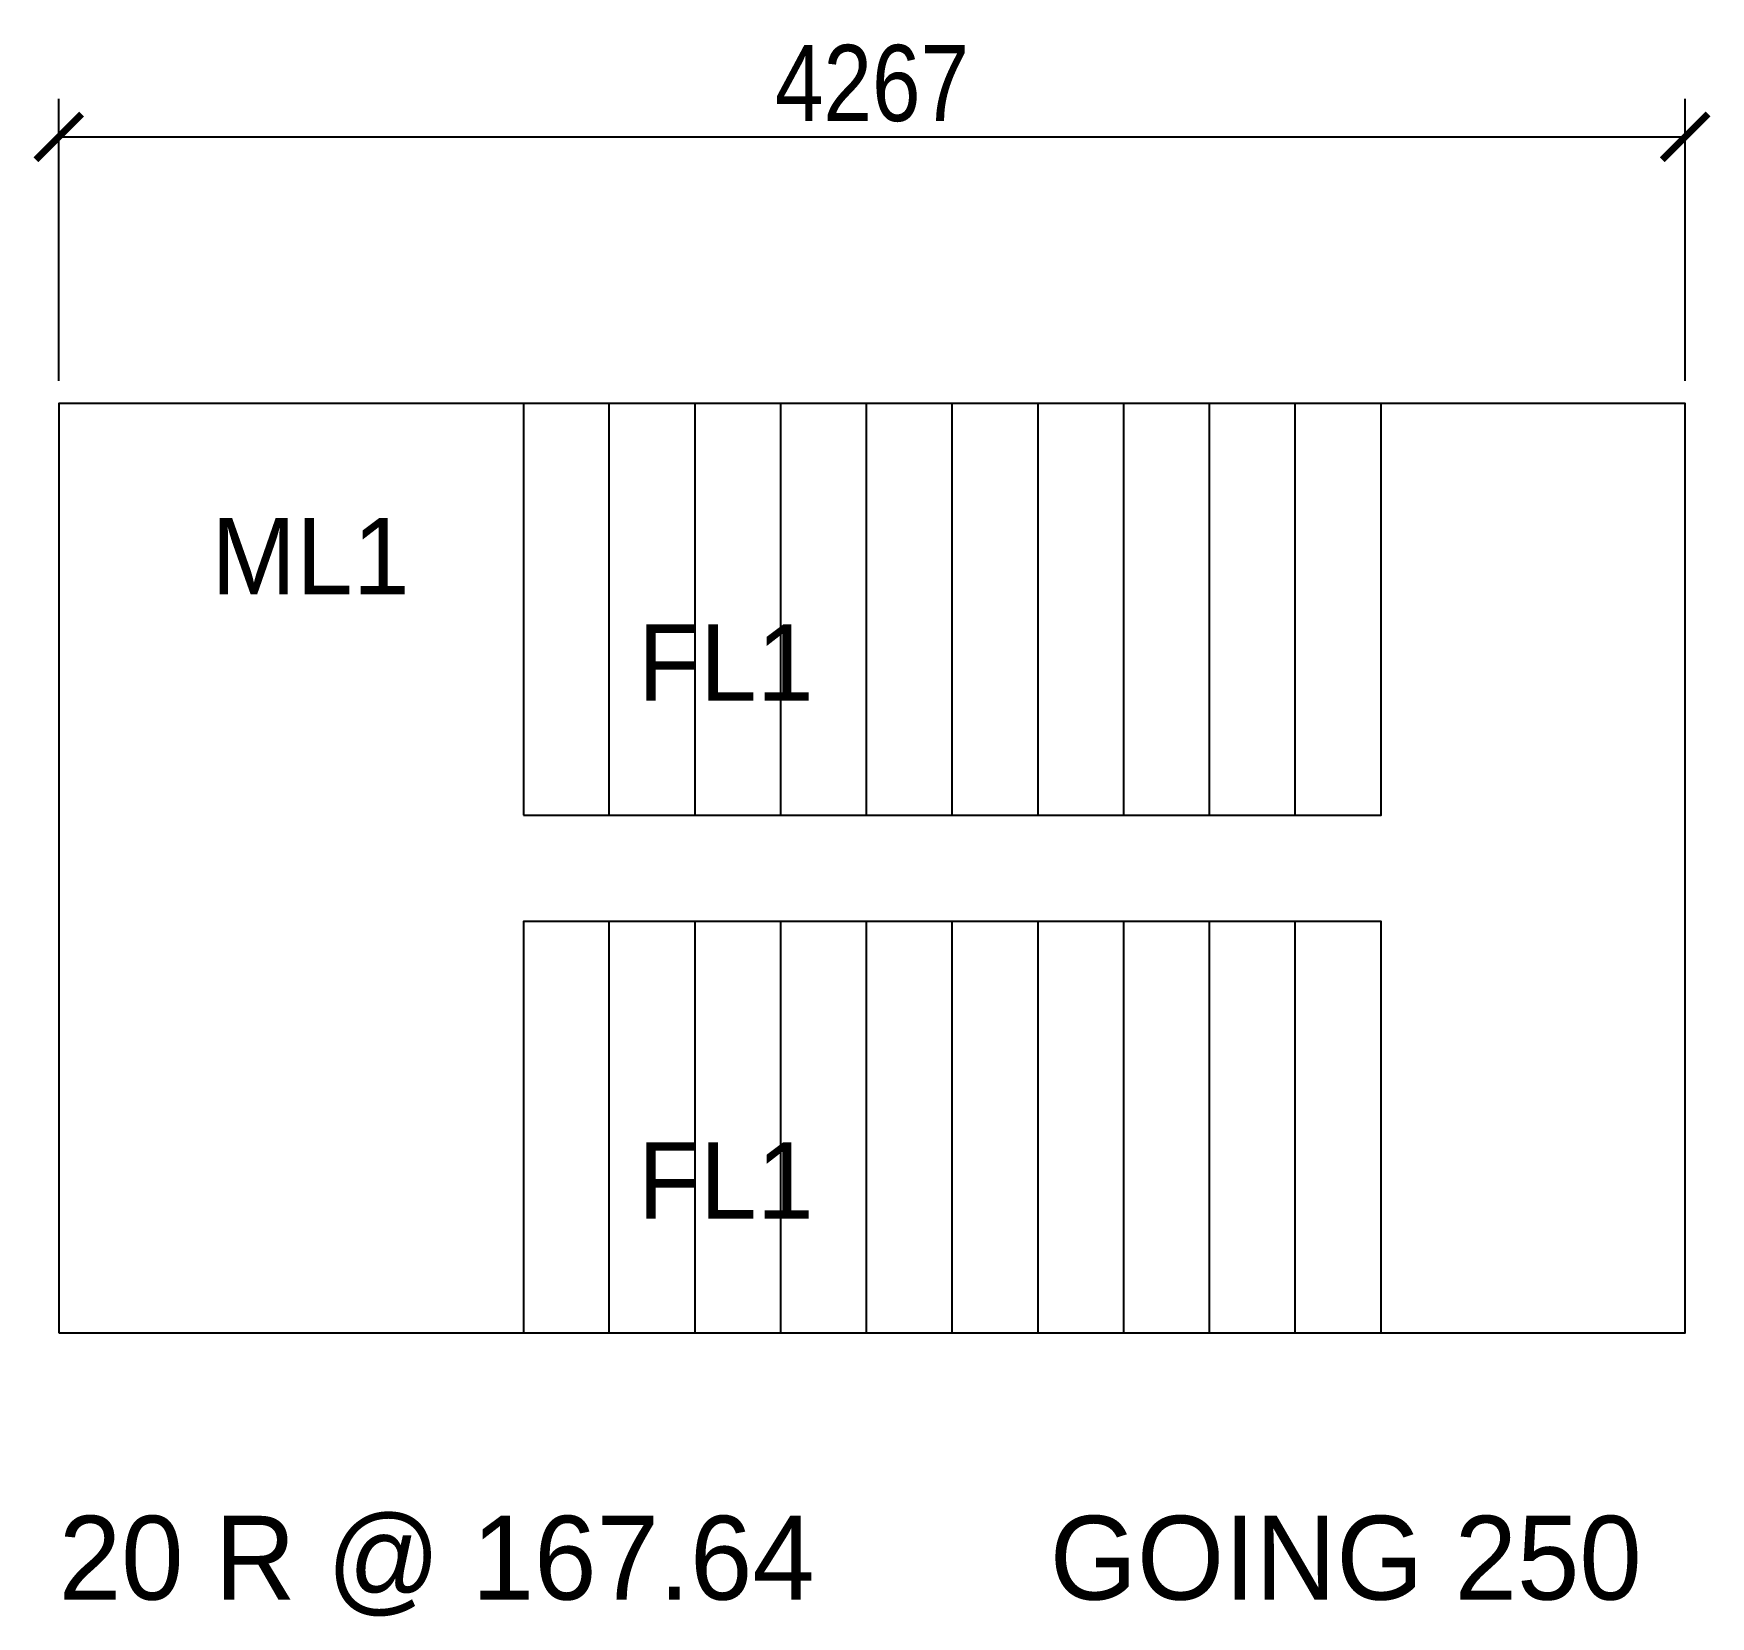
# Model space of a CAD drawing. Extents: x -4369 to 1422622, y -1410602 to 19948.
# Drawn here: x 404506 to 408906, y -991905 to -987751 of the extents above; entities that cross this region are included whole.
import ezdxf

# ---------------------------------------------------------------- set-up
doc = ezdxf.new("R2010")
doc.units = 0
for name, color, linetype in [('Dimension', 6, 'Continuous'), ('Slab', 5, 'Continuous'), ('Text-1', 7, 'Continuous'), ('Text-2', 7, 'Continuous'), ('Wall', 1, 'Continuous')]:
    doc.layers.add(name, color=color, linetype=linetype)
doc.styles.add('OpenSansCondensed-Light', font='OpenSansCondensed-Light.ttf')
doc.dimstyles.new('EZDXF', dxfattribs={"dimtxt": 0.25, "dimasz": 0.175, "dimexe": 0.375, "dimexo": 0.125, "dimgap": 0.1, "dimtad": 1, "dimlfac": 100, "dimzin": 12, "dimdsep": 46, "dimtxsty": 'OpenSansCondensed-Light', "dimblk": 'ARCHTICK', "dimcen": 2.5, "dimazin": 3, "dimtfac": 0.5, "dimtmove": 2, "dimatfit": 3})

msp = doc.modelspace()

# ---------------------------------------------------------------- texts
at = {"layer": 'Text-1'}
for s, p in [('ML1', (404972, -989222.4)), ('FL1', (406091.2, -989501.9)), ('FL1', (406091.2, -990860.8))]:
    msp.add_text(s, height=200, dxfattribs=at).set_placement(p)
at = {"layer": 'Text-2'}
for s, p in [('20 R @ 167.64', (404572, -991860.8)), ('GOING 250', (407172, -991860.8))]:
    msp.add_text(s, height=220, dxfattribs=at).set_placement(p)

# ---------------------------------------------------------------- blocks, each defined once
blk = doc.blocks.new('_ARCHTICK')
at = {"color": 0, "linetype": 'BYBLOCK', "const_width": 0.15}
blk.add_lwpolyline([(-0.5, -0.5), (0.5, 0.5)], dxfattribs=at)

# ---------------------------------------------------------------- dimensions: what is measured, and where the dimension line sits
at = {"layer": 'Dimension'}
msp.add_linear_dim(base=(404572, -988022.4), p1=(404572, -988722.4), p2=(408839.2, -988722.4), dimstyle='EZDXF', override={"dimtxt": 200, "dimasz": 120, "dimexe": 100, "dimexo": 60, "dimgap": 40, "dimtad": 1, "dimtih": 1, "dimtoh": 1, "dimdec": 0, "dimlfac": 1}, dxfattribs=at).render()

# ---------------------------------------------------------------- linework, layer by layer
for p, q in [((406016.2, -989801.9), (406016.2, -988722.4)), ((406241.2, -989801.9), (406241.2, -988722.4)), ((406466.2, -989801.9), (406466.2, -988722.4)), ((406691.2, -989801.9), (406691.2, -988722.4)), ((406916.2, -989801.9), (406916.2, -988722.4)), ((407141.2, -989801.9), (407141.2, -988722.4)), ((407366.2, -989801.9), (407366.2, -988722.4)), ((407591.2, -989801.9), (407591.2, -988722.4)), ((407816.2, -989801.9), (407816.2, -988722.4)), ((406016.2, -991160.8), (406016.2, -990081.3)), ((406241.2, -991160.8), (406241.2, -990081.3)), ((406466.2, -991160.8), (406466.2, -990081.3)), ((406691.2, -991160.8), (406691.2, -990081.3)), ((406916.2, -991160.8), (406916.2, -990081.3)), ((407141.2, -991160.8), (407141.2, -990081.3)), ((407366.2, -991160.8), (407366.2, -990081.3)), ((407591.2, -991160.8), (407591.2, -990081.3)), ((407816.2, -991160.8), (407816.2, -990081.3))]:
    msp.add_line(p, q)
at = {"layer": 'Slab'}
for points in [[(405791.2, -989801.9), (408041.2, -989801.9), (408041.2, -988722.4), (405791.2, -988722.4)], [(405791.2, -991160.8), (408041.2, -991160.8), (408041.2, -990081.3), (405791.2, -990081.3)]]:
    msp.add_lwpolyline(points, close=True, dxfattribs=at)
at = {"layer": 'Wall'}
msp.add_lwpolyline([(404572, -991160.8), (408839.2, -991160.8), (408839.2, -988722.4), (404572, -988722.4)], close=True, dxfattribs=at)

msp.set_redraw_order([(e.dxf.handle, doc.entitydb.next_handle()) for e in msp.query("TEXT MTEXT ATTDEF DIMENSION ARC_DIMENSION")])  # texts and dimensions are drawn at this point

doc.saveas('drawing.dxf')
